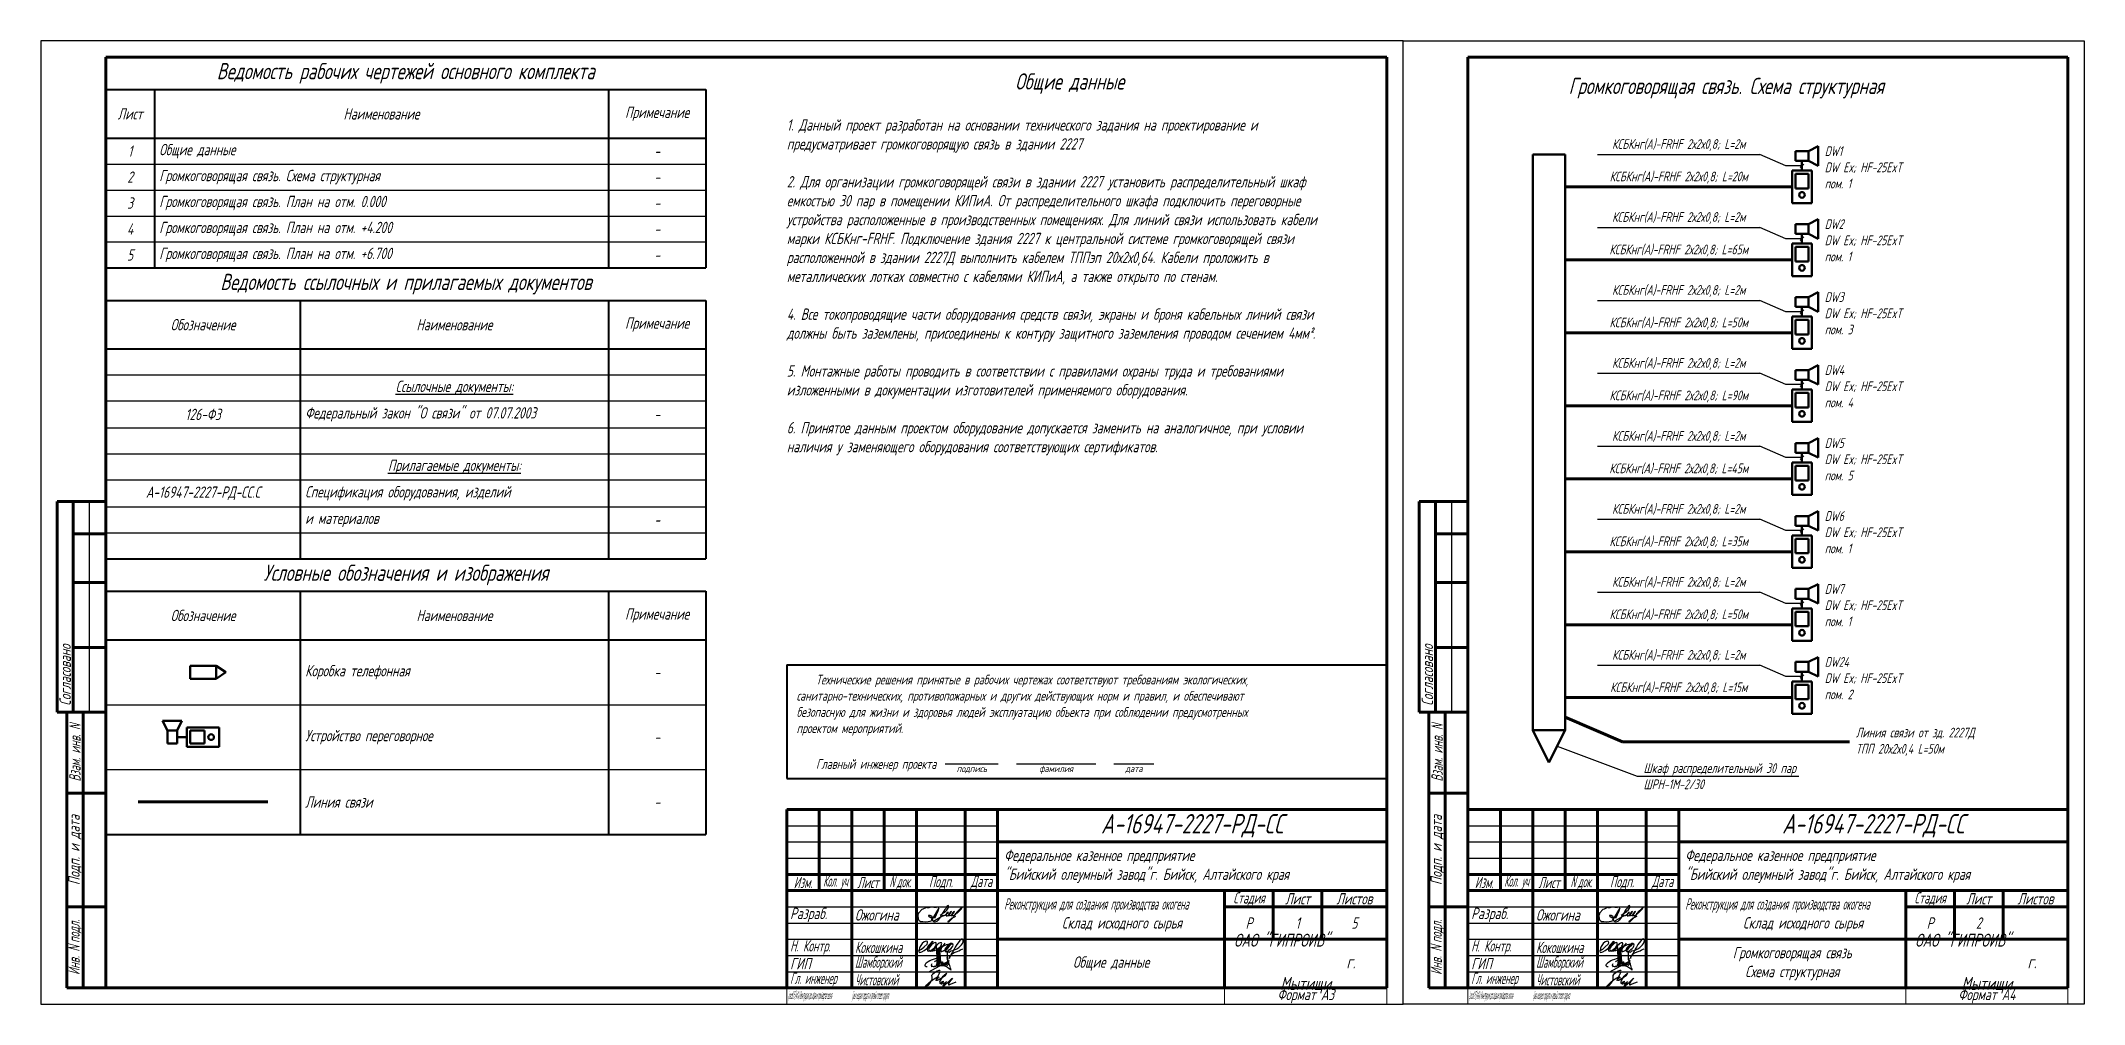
# Model space of a CAD drawing. Header units: millimetres. Extents: x 1337 to 8186, y 1899 to 5236.
# Drawn here: x 1337 to 1967, y 2226 to 2523 of the extents above; entities that cross this region are included whole.
import ezdxf
from ezdxf import colors
from ezdxf.entities.mleader import LeaderData, LeaderLine
from ezdxf.math import Vec2, Vec3

# ---------------------------------------------------------------- set-up
doc = ezdxf.new("R2010")
doc.units = ezdxf.units.MM
doc.layers.get('Defpoints').update_dxf_attribs({"color": 33})
for name, color, linetype, lineweight in [('Линия выноска', 137, 'Continuous', 25), ('Линия связи (Вновь)', 3, 'Continuous', 60), ('Рамка толстая', 7, 'Continuous', 60), ('Рамка тонкая', 5, 'Continuous', 25), ('Связь', 84, 'Continuous', 50), ('ТаБлица', 253, 'Continuous', 25), ('Текст', 2, 'Continuous', 25), ('Штампы', 252, 'Continuous', 25)]:
    doc.layers.add(name, color=color, linetype=linetype, lineweight=lineweight)
doc.styles.add('Simplex', font='simplex.shx', dxfattribs={"width": 0.7, "oblique": 15})

msp = doc.modelspace()

# ---------------------------------------------------------------- texts
at = {"layer": 'Defpoints', "style": 'Simplex', "oblique": 15, "width": 0.1}
for p in [(1567.59, 2227.91), (1777.59, 2227.91)]:
    msp.add_text('\\pxsm0.75;{\\W0.4;Реконструкция для создания производства окогена                               Сушка исходного продукта и просейка готового продукта ', height=2.5, dxfattribs=at).set_placement(p)
at = {"layer": 'ТаБлица', "color": 2, "char_height": 5, "attachment_point": 5, "style": 'Simplex'}
for s, insert, width in [('Ведомость рабочих чертежей основного комплекта', (1449.83, 2513.37), 185), ('Ведомость ссылочных и прилагаемых документов', (1449.89, 2448.37), 184.8853), ('Условные обозначения и изображения', (1449.89, 2358.7), 184.8853)]:
    msp.add_mtext(s, dxfattribs=dict(at, insert=insert, width=width))
at = {"layer": 'Текст', "ltscale": 100, "char_height": 3, "style": 'Simplex'}
for s, width, insert, attachment_point in [('\\pi70.42345;{\\H1.6667x;Общие данные \\P\\pi0;\\H0.69999x;\\P1. Данный проект разработан на основании технического задания на проектирование и предусматривает громкоговорящую связь в здании 2227\\P\\P2. Для организации громкоговорящей связи в здании 2227 установить распределительный шкаф емкостью 30 пар\\H0.99998x; в помещении КИПиА. От распределительного шкафа подключить переговорные устройства расположенные в производственных помещениях. Для линий связи использовать кабели марки КСБКнг-FRHF. Подключение здания 2227 к центральной системе громкоговорящей связи расположенной в здании 2227Д выполнить кабелем ТППэп 20х2х0,64. Кабели проложить в металлических лотках совместно с кабелями КИПиА, а также открыто по стенам. \\P\\P\\H0.99998x;4. Все токопроводящие части оборудования средств связи, экраны и броня кабельных линий связи должны быть заземлены, присоединены к контуру защитного заземления проводом сечением 4мм².\\P\\P5. Монтажные работы проводить в соответствии с правилами охраны труда и требованиями изложенными в документации изготовителей применяемого оборудования.\\P\\P6. Принятое данным проектом оборудование допускается заменить на аналогичное, при условии наличия у заменяющего оборудования соответствующих сертификатов. \\P\\H0.99998x; \\H0.99998x; }', 180, (1567.33, 2513.37), 1), ('КСБКнг(А)-FRHF 2х2х0,8; L=2м', 55.2086, (1842.33, 2489.37), 8), ('DW1\\PDW Ex; HF-25ExT\\Pпом. 1', 62.2851, (1887.33, 2490.87), 1), ('КСБКнг(А)-FRHF 2х2х0,8; L=20м', 58.7493, (1842.33, 2479.37), 8), ('КСБКнг(А)-FRHF 2х2х0,8; L=2м', 55.2086, (1842.33, 2466.87), 8), ('DW2\\PDW Ex; HF-25ExT\\Pпом. 1', 62.2851, (1887.33, 2468.37), 1), ('КСБКнг(А)-FRHF 2х2х0,8; L=65м', 58.7493, (1842.33, 2456.87), 8), ('КСБКнг(А)-FRHF 2х2х0,8; L=2м', 55.2086, (1842.33, 2444.37), 8), ('DW3\\PDW Ex; HF-25ExT\\Pпом. 3', 62.2851, (1887.33, 2445.87), 1), ('КСБКнг(А)-FRHF 2х2х0,8; L=50м', 58.7493, (1842.33, 2434.37), 8), ('КСБКнг(А)-FRHF 2х2х0,8; L=2м', 55.2086, (1842.33, 2421.87), 8), ('DW4\\PDW Ex; HF-25ExT\\Pпом. 4', 62.2851, (1887.33, 2423.37), 1), ('КСБКнг(А)-FRHF 2х2х0,8; L=90м', 63.0198, (1842.33, 2411.87), 8), ('КСБКнг(А)-FRHF 2х2х0,8; L=2м', 55.2086, (1842.33, 2399.37), 8), ('DW5\\PDW Ex; HF-25ExT\\Pпом. 5', 62.2851, (1887.33, 2400.87), 1), ('КСБКнг(А)-FRHF 2х2х0,8; L=45м', 63.0198, (1842.33, 2389.37), 8), ('КСБКнг(А)-FRHF 2х2х0,8; L=2м', 55.2086, (1842.33, 2376.87), 8), ('DW6\\PDW Ex; HF-25ExT\\Pпом. 1', 62.2851, (1887.33, 2378.37), 1), ('КСБКнг(А)-FRHF 2х2х0,8; L=35м', 63.0198, (1842.33, 2366.87), 8), ('КСБКнг(А)-FRHF 2х2х0,8; L=2м', 55.2086, (1842.33, 2354.37), 8), ('DW7\\PDW Ex; HF-25ExT\\Pпом. 1', 62.2851, (1887.33, 2355.87), 1), ('КСБКнг(А)-FRHF 2х2х0,8; L=50м', 63.0198, (1842.33, 2344.37), 8), ('КСБКнг(А)-FRHF 2х2х0,8; L=2м', 55.2086, (1842.33, 2331.87), 8), ('DW24\\PDW Ex; HF-25ExT\\Pпом. 2', 62.2851, (1887.33, 2333.37), 1), ('КСБКнг(А)-FRHF 2х2х0,8; L=15м', 63.0198, (1842.33, 2321.87), 8)]:
    msp.add_mtext_dynamic_manual_height_columns(s, width=width, gutter_width=12.5, heights=[0], dxfattribs=dict(at, insert=insert, attachment_point=attachment_point))
at = {"layer": 'Текст', "ltscale": 100, "style": 'Simplex'}
for s, insert, char_height, width, attachment_point in [('\\pi31.05342;{\\C2;Громкоговорящая связь. Схема структурная}', (1777.33, 2511.97), 5, 185, 1), ('Линия связи от зд. 2227Д\\PТПП 20х2х0,4 L=50м', (1896.96, 2307.26), 3, 58.2701, 4)]:
    msp.add_mtext(s, dxfattribs=dict(at, insert=insert, char_height=char_height, width=width, attachment_point=attachment_point))
at = {"layer": 'Текст', "insert": (1567.33, 2327.94), "char_height": 3, "attachment_point": 1, "style": 'Simplex'}
msp.add_mtext_dynamic_manual_height_columns('\\A1;\\pi6,l3;Технические решения принятые в рабочих чертежах соответствуют требованиям экологических, \\P\\pi0;санитарно-технических, противопожарных и других действующих норм и правил, и обеспечивают \\Pбезопасную для жизни и здоровья людей эксплуатацию объекта при соблюдении предусмотренных \\Pпроектом мероприятий.\\P\\pi6;\\PГлавный инженер проекта  {\\H0.7x;\\S /   подпись   ;}    {\\H0.7x;\\S /      фамилия      ;}    {\\H0.70001x;\\S /   дата   ;} {\\O   }   {\\O \\P}', width=18500.0013, gutter_width=18130, heights=[3200], dxfattribs=at)

# ---------------------------------------------------------------- blocks, each defined once
blk = doc.blocks.new('*T29')
at = {"layer": 'Defpoints', "color": 8, "linetype": 'ByBlock', "lineweight": 0, "transparency": 16777216}
for p, q in [((0, -55), (0, -60)), ((135, -55), (135, -60)), ((185, -55), (185, -60)), ((0, -60), (185, -60))]:
    blk.add_line(p, q, dxfattribs=at)
at = {"layer": 'Штампы', "color": 0, "linetype": 'ByBlock', "lineweight": 60, "transparency": 16777216}
for p, q in [((0, 0), (185, 0)), ((0, 0), (0, -55)), ((10, 0), (10, -25)), ((20, 0), (20, -55)), ((30, 0), (30, -25)), ((40, 0), (40, -55)), ((55, 0), (55, -55)), ((65, 0), (65, -55)), ((185, 0), (185, -55)), ((65, -10), (185, -10)), ((0, -20), (65, -20)), ((0, -25), (185, -25)), ((135, -25), (135, -55)), ((150, -25), (150, -40)), ((165, -25), (165, -40)), ((135, -30), (185, -30)), ((65, -40), (185, -40)), ((0, -55), (185, -55))]:
    blk.add_line(p, q, dxfattribs=at)
at = {"layer": 'Штампы', "color": 5, "linetype": 'ByBlock', "lineweight": 25, "transparency": 16777216}
for p, q in [((0, -5), (65, -5)), ((0, -10), (65, -10)), ((0, -15), (65, -15)), ((0, -30), (65, -30)), ((0, -35), (65, -35)), ((0, -40), (65, -40)), ((0, -45), (65, -45)), ((0, -50), (65, -50))]:
    blk.add_line(p, q, dxfattribs=at)
at = {"layer": 'Штампы', "color": 2, "transparency": 16777216, "style": 'Simplex'}
for s, insert, char_height, width, attachment_point in [('А-16947-2227-РД-СС', (125, -5), 6, 120, 5), ('Федеральное казенное предприятие\\P"Бийский олеумный завод"г. Бийск, Алтайского края', (67, -17.5), 3.5, 116, 4), ('{\\W0.6;Изм.}', (5, -22.5), 3.5, 10, 5), ('{\\W0.4;Кол. уч}', (15, -22.5), 3.5, 10, 5), ('{\\W0.6;Лист}', (25, -22.5), 3.5, 10, 5), ('{\\Q15;\\W0.5;N\\fArial|b0|i0|c0|p34;\\Q15; \\Fsimplex|c204;док.}', (35, -22.5), 3.5, 10, 5), ('{\\W0.6;Подп.}', (47.5, -22.5), 3.5, 15, 5), ('{\\W0.6;Дата}', (60, -22.5), 3.5, 10, 5), ('Разраб.', (1, -32.5), 3.5, 18, 4), ('Ожогина', (21, -32.5), 3.5, 18, 4), ('{\\W0.4;Реконструкция для создания производства окогена                               }Склад исходного сырья', (67, -32.5), 3.5, 66, 4), ('{\\W0.6;Стадия}', (142.5, -27.5), 3.5, 15, 5), ('Лист', (157.5, -27.5), 3.5, 15, 5), ('Листов', (175, -27.5), 3.5, 20, 5), ('ОАО "ГИПРОИВ"                         г. Мытищи', (160, -47.5), 4, 50, 5), ('Р', (142.5, -35), 3.5, 15, 5), ('2', (157.5, -35), 3.5, 15, 5), ('{\\W0.6;Н. Контр.}', (1, -42.5), 3.5, 18, 4), ('{\\W0.6;Кокошкина}', (21, -42.5), 3.5, 18, 4), ('Громкоговорящая связь\\PСхема структурная', (100, -47.5), 3.5, 70, 5), ('{\\W0.5;Гл. инженер}', (1, -52.5), 3.5, 18, 4), ('ГИП', (1, -47.5), 3.5, 18, 4), ('{\\W0.5;Шамборский}', (21, -47.5), 3.5, 18, 4), ('{\\W0.5;Чистовский}', (21, -52.5), 3.5, 18, 4), ('Формат А4', (160, -57.5), 3.5, 50, 5)]:
    blk.add_mtext(s, dxfattribs=dict(at, insert=insert, char_height=char_height, width=width, attachment_point=attachment_point))
blk = doc.blocks.new('A$C09094F02')
at = {"layer": 'Рамка тонкая'}
for p, q in [((0.44, 2.54), (0.37, 2.32)), ((0.37, 2.32), (0.49, 1.27)), ((0.66, 3.22), (0.44, 2.54)), ((0.49, 1.27), (0.69, 0.89)), ((1.61, 4.15), (0.66, 3.2)), ((0.69, 0.89), (1.23, 0.53)), ((1.23, 0.53), (1.94, 0.43)), ((1.97, 4.33), (1.61, 4.15)), ((1.94, 0.43), (2.83, 0.4)), ((2.85, 4.72), (1.97, 4.33)), ((2.83, 0.4), (3.56, 0.46)), ((3.25, 4.78), (2.85, 4.72)), ((3.25, 4.78), (3.89, 4.82)), ((3.56, 0.46), (4.19, 0.58)), ((3.72, 2.34), (3.66, 2.29)), ((3.66, 2.29), (3.66, 2.24)), ((3.66, 2.24), (3.73, 2.08)), ((3.81, 2.36), (3.72, 2.34)), ((3.72, 2.1), (3.86, 1.97)), ((3.93, 2.37), (3.81, 2.36)), ((3.85, 1.97), (4.41, 1.74)), ((4.2, 4.83), (3.89, 4.82)), ((3.98, 2.35), (3.93, 2.37)), ((4.06, 2.34), (3.98, 2.35)), ((4.23, 2.29), (4.06, 2.34)), ((4.19, 0.58), (4.74, 0.74)), ((4.85, 4.87), (4.2, 4.83)), ((4.38, 2.26), (4.23, 2.29)), ((4.79, 1.9), (4.38, 2.26)), ((4.41, 1.74), (4.66, 1.75)), ((4.66, 1.75), (5.05, 1.79)), ((6.85, 4.68), (4.72, 0.96)), ((4.72, 0.96), (4.84, 1.8)), ((4.74, 0.74), (5.14, 0.89)), ((4.8, 1.84), (4.78, 1.92)), ((4.81, 1.81), (4.8, 1.84)), ((4.82, 1.76), (4.81, 1.81)), ((4.82, 1.7), (4.82, 1.76)), ((5.29, 4.81), (4.85, 4.87)), ((5.08, 0.43), (5.34, 0.72)), ((5.5, 0.24), (5.08, 0.46)), ((5.56, 4.78), (5.29, 4.81)), ((5.34, 0.72), (5.72, 0.93)), ((6.52, 3.63), (5.5, 1.41)), ((6.27, 0.44), (5.5, 0.24)), ((6.13, 4.7), (5.56, 4.78)), ((5.66, 1.8), (5.68, 1.8)), ((5.72, 0.93), (8.35, 2.39)), ((6.67, 0.91), (6.27, 0.44)), ((6.73, 4.08), (6.52, 3.63)), ((7.02, 1.43), (6.67, 0.91)), ((7.36, 1.92), (7.02, 1.43)), ((7.25, 2.4), (7.9, 2.83)), ((7.65, 2.43), (7.36, 1.92)), ((8.03, 3.04), (7.65, 2.43)), ((7.8, 2.09), (8.35, 2.39)), ((7.84, 2.8), (8.77, 3.38)), ((8.39, 3.71), (8.03, 3.04)), ((8.36, 2.19), (8.54, 2.32)), ((8.74, 4.22), (8.39, 3.71)), ((8.54, 2.32), (8.7, 2.43)), ((8.7, 2.43), (9, 2.65)), ((9.08, 4.62), (8.74, 4.22)), ((8.77, 3.38), (9.12, 3.73)), ((9, 2.65), (9.26, 2.8)), ((9.37, 5.07), (9.08, 4.62)), ((9.1, 2.61), (9.08, 2.41)), ((9.08, 2.41), (9.11, 2.29)), ((9.2, 2.85), (9.1, 2.61)), ((9.11, 2.29), (9.14, 2.22)), ((9.12, 3.73), (9.37, 3.99)), ((9.14, 2.22), (9.39, 2.18)), ((9.24, 2.99), (9.2, 2.85)), ((9.38, 3.18), (9.24, 2.99)), ((9.26, 2.8), (9.54, 3.09)), ((9.81, 5.41), (9.37, 5.07)), ((9.37, 3.99), (9.57, 4.27)), ((9.43, 3.24), (9.38, 3.18)), ((9.39, 2.18), (9.45, 2.25)), ((9.5, 3.05), (9.4, 2.94)), ((9.72, 3.37), (9.43, 3.24)), ((9.45, 2.25), (9.66, 2.36)), ((9.72, 3.37), (9.5, 3.05)), ((9.54, 3.09), (9.63, 3.25)), ((9.57, 4.27), (9.88, 4.8)), ((9.66, 2.36), (9.86, 2.51)), ((9.73, 0.42), (9.88, 0.68)), ((9.75, 0.24), (9.73, 0.42)), ((11.24, 1.71), (9.8, 0.24)), ((9.9, 5.13), (9.81, 5.41)), ((9.85, 2.51), (9.84, 2.25)), ((9.84, 2.25), (10.52, 2.4)), ((9.93, 2.73), (9.85, 2.51)), ((9.86, 2.51), (10.14, 2.73)), ((9.88, 4.8), (9.89, 4.99)), ((9.88, 0.68), (10.13, 0.91)), ((9.89, 4.97), (9.9, 5.13)), ((10.07, 2.95), (9.93, 2.73)), ((9.94, 5.34), (9.94, 5.34)), ((10.22, 3.13), (10.07, 2.95)), ((10.13, 2.76), (10.33, 2.97)), ((10.13, 0.91), (10.34, 1.14)), ((10.36, 3.32), (10.22, 3.13)), ((10.33, 2.97), (10.56, 3.24)), ((10.34, 1.14), (10.75, 1.38)), ((10.48, 3.44), (10.36, 3.32)), ((10.42, 2.38), (10.77, 2.5)), ((10.74, 3.53), (10.48, 3.44)), ((10.56, 3.24), (10.68, 3.38)), ((10.67, 3.36), (10.74, 3.53)), ((10.76, 2.51), (10.75, 2.25)), ((10.75, 2.25), (11.09, 2.33)), ((10.75, 1.38), (10.98, 1.56)), ((10.84, 2.72), (10.76, 2.51)), ((10.77, 2.5), (11.05, 2.73)), ((10.98, 2.95), (10.84, 2.72)), ((11.13, 3.12), (10.98, 2.95)), ((10.98, 1.56), (11.56, 1.82)), ((11.04, 2.76), (11.24, 2.97)), ((11.05, 2.31), (11.35, 2.34)), ((11.27, 3.32), (11.13, 3.12)), ((11.24, 2.97), (11.47, 3.24)), ((11.62, 2.14), (11.24, 1.71)), ((11.39, 3.44), (11.27, 3.32)), ((11.35, 2.34), (11.65, 2.53)), ((11.65, 3.53), (11.39, 3.44)), ((11.47, 3.24), (11.59, 3.37)), ((11.56, 1.82), (11.72, 1.94)), ((11.59, 3.35), (11.65, 3.53)), ((11.84, 2.5), (11.62, 2.14)), ((11.72, 1.94), (12.16, 2.12)), ((12.54, 3.43), (11.84, 2.5)), ((11.94, 2.93), (12.61, 3.19)), ((13.59, 4.52), (12.54, 3.43)), ((12.61, 3.19), (13.65, 4.21)), ((13.58, 4.5), (13.73, 4.66)), ((13.71, 4.33), (13.64, 4.19)), ((13.74, 4.39), (13.71, 4.33)), ((13.73, 4.66), (13.83, 4.76)), ((13.77, 4.43), (13.74, 4.39)), ((13.84, 4.53), (13.77, 4.43)), ((13.83, 4.76), (13.94, 4.85)), ((13.87, 4.58), (13.84, 4.53)), ((13.93, 4.71), (13.87, 4.58)), ((13.97, 4.77), (13.93, 4.71)), ((13.94, 4.85), (13.98, 4.89)), ((13.98, 4.89), (13.97, 4.81)), ((13.97, 4.81), (13.97, 4.77))]:
    blk.add_line(p, q, dxfattribs=at)
blk.add_point((0, 0), dxfattribs=at)
blk = doc.blocks.new('A$C764A7DD2')
at = {"layer": 'Рамка тонкая'}
for points in [[(0.64, 2.29), (1.55, 2.78), (2.35, 3.54), (3.25, 4.42), (3.42, 4.78), (3.33, 5.15), (2.94, 5.32), (2.35, 5.07), (1.72, 4.56), (1.13, 3.68), (0.91, 3.12), (0.85, 2.75), (0.71, 2.16), (0.78, 1.93), (1.03, 1.82), (1.63, 1.97), (2.31, 2.39), (3.18, 3), (4.24, 4.04), (4.93, 4.62), (5.16, 5), (5.03, 5.15), (4.71, 5.06), (4.27, 4.6), (3.66, 3.91), (3.31, 3.23), (3.26, 2.74), (3.38, 2.3), (3.76, 2.2), (4.36, 2.42), (4.88, 2.81), (5.49, 3.23), (5.9, 3.87), (6, 4.2), (6.04, 4.8), (5.77, 4.88), (5.19, 4.63), (4.64, 4.14), (4.1, 3.55), (3.67, 2.91), (3.8, 2.52), (4.33, 2.22), (4.91, 2.34), (5.38, 2.72), (5.97, 3.53)], [(5.94, 3.54), (5.23, 2.82), (5.21, 2.37), (5.57, 2.4), (6.03, 2.63), (6.4, 2.87), (6.71, 3.09), (7.06, 3.33), (7.32, 3.54), (7.51, 3.8), (7.66, 4.03), (7.72, 4.33), (7.76, 4.57), (7.66, 4.74), (7.52, 4.83), (7.24, 4.83), (7.01, 4.73), (6.65, 4.45), (6.39, 4.2), (6.16, 3.97), (6.06, 3.69), (6.08, 3.53), (6.07, 3.05), (6.31, 2.77), (7.32, 3.3), (7.72, 3.59), (8.21, 3.96), (8.54, 4.29), (8.77, 4.67), (7.84, 3.47), (7.2, 2.63), (6.95, 2.36), (7.61, 3.15), (8.21, 3.78), (8.78, 4.09), (9.19, 4.27), (9.64, 4.41), (10.05, 4.49)], [(7.59, 3.14), (7.46, 2.58), (7.5, 2.21), (7.6, 2.07), (7.79, 2.07), (8.03, 2.18), (8.3, 2.31), (8.48, 2.41)], [(8.46, 2.41), (9.12, 2.83), (9.43, 3.13), (9.75, 3.57), (10.1, 3.95), (10.48, 4.22), (10.74, 4.46), (10.1, 3.75), (9.56, 3.09), (9.08, 2.58), (8.87, 2.23), (9.09, 2.05), (9.44, 2.07), (9.86, 2.32), (10.21, 2.69), (10.66, 3.03), (10.92, 3.33), (11.16, 3.77), (11.26, 4.07), (11.16, 4.36), (10.83, 4.53), (10.46, 4.53), (9.47, 3.79), (9.12, 3.35), (8.85, 3.01), (8.74, 2.62), (8.87, 2.2), (10.08, 1.9), (10.56, 2.33), (11.54, 2.57), (12.39, 2.98), (13, 3.37), (13.46, 3.77), (13.86, 4.17), (14.14, 4.58), (14.36, 5.07), (14.4, 5.45), (14.33, 5.76), (14.2, 5.95), (13.99, 5.98), (13.77, 5.86), (13.39, 5.53), (12.83, 4.82), (12.39, 4.25), (11.93, 3.43), (11.61, 2.82), (11.12, 1.94), (10.7, 1.24), (10.35, 0.63), (10.08, 0.16), (10.15, 0), (10.21, 0.41), (11.1, 1.47), (11.64, 1.79), (12.51, 2.16), (13.08, 2.36), (13.57, 2.58), (14.3, 2.91)]]:
    blk.add_lwpolyline(points, dxfattribs=at)
blk.add_point((0, 0.88), dxfattribs=at)
blk = doc.blocks.new('A$C06937CDB')
at = {"layer": 'Рамка тонкая'}
for points in [[(4.68, 2.39), (4.58, 2.24), (4.48, 2.05), (4.49, 1.94), (4.67, 1.78), (5.08, 1.64), (5.36, 1.6), (5.68, 1.65), (5.9, 1.75), (6.08, 1.87), (6.17, 2.03), (6.29, 2.33), (6.37, 2.75), (6.43, 3.29), (6.48, 4.23), (6.49, 4.56), (6.48, 4.91), (6.53, 5.46), (6.59, 6.14), (6.66, 6.62), (6.72, 6.63), (6.69, 6.02), (6.64, 5.17), (6.62, 4.37), (6.61, 4.04), (6.65, 3.71), (6.67, 3.2), (6.6, 2.67), (6.54, 2.12), (6.47, 1.71), (6.42, 1.65), (6.37, 2.01), (6.37, 2.49), (6.38, 3.21), (6.37, 3.99), (6.33, 4.72), (6.31, 5.09), (6.27, 5.55), (6.25, 6.06), (6.25, 6.55), (6.23, 7.08)], [(4.54, 1.65), (5.39, 1.71), (6.22, 1.82), (6.89, 1.89), (7.27, 1.93), (7.76, 1.93), (8.26, 1.89), (8.59, 1.84), (8.9, 1.74), (9.23, 1.6), (9.5, 1.41), (9.79, 1.24), (10.1, 1.01), (10.35, 0.78), (10.57, 0.6), (10.68, 0.57), (10.6, 0.81), (10.47, 1.12), (10.33, 1.55), (10.22, 1.95), (10.09, 2.33), (9.96, 2.81), (9.79, 3.39), (9.64, 4.02), (9.56, 4.51), (9.51, 4.88), (9.5, 5.32), (9.54, 5.78), (9.6, 6.16), (9.64, 6.45)], [(6.66, 3.16), (6.7, 2.81), (6.73, 2.43), (6.79, 2.16), (6.85, 2.12), (6.92, 2.44), (6.98, 2.83), (7.03, 3.28), (7.08, 3.77), (7.07, 4.1), (7.07, 4.46), (7.06, 4.97), (7.03, 5.5), (6.98, 6), (6.96, 6.41), (6.96, 6.83), (6.93, 7.06), (6.85, 6.77), (6.84, 6.44), (6.81, 5.78), (6.79, 5.34), (6.82, 4.84), (6.88, 4.07), (6.95, 3.5), (7.04, 2.89), (7.11, 2.52), (7.18, 2.3), (7.26, 2.29), (7.32, 2.48), (7.37, 2.75), (7.4, 3.03), (7.41, 3.56), (7.4, 3.98), (7.39, 4.41), (7.37, 4.66), (7.33, 5.01), (7.29, 5.33), (7.23, 5.7), (7.16, 6.19), (7.11, 6.44), (7.09, 6.03), (7.1, 5.53), (7.09, 5.08), (7.15, 4.63), (7.21, 4.17), (7.27, 3.77), (7.36, 3.25), (7.45, 2.99), (7.55, 2.9), (7.64, 2.88), (7.72, 2.92), (7.78, 2.97), (7.83, 3.04), (7.87, 3.09)], [(5.53, 3.07), (5.72, 3.22), (5.91, 3.36), (6.1, 3.47), (6.29, 3.59), (6.48, 3.7), (6.51, 3.75), (6.56, 3.82), (6.57, 3.91), (6.53, 4.02), (6.42, 4.1), (6.28, 4.12), (6.06, 4.08), (5.69, 3.97), (5.17, 3.79), (4.5, 3.51), (4.08, 3.32), (3.62, 3.08), (3.3, 2.87), (3.01, 2.62), (2.81, 2.46), (2.65, 2.26), (2.53, 2.06), (2.52, 1.93), (2.58, 1.79), (2.72, 1.71), (2.88, 1.65), (3.07, 1.62), (3.24, 1.6)], [(3.81, 0), (10.11, 3.41)], [(8.09, 2.48), (8.15, 2.49), (8.19, 2.54), (8.21, 2.61), (8.21, 2.68), (8.19, 2.73), (8.16, 2.79), (8.11, 2.85), (8.04, 2.89), (7.97, 2.91), (7.89, 2.92), (7.82, 2.9), (7.76, 2.84), (7.72, 2.78), (7.7, 2.67), (7.7, 2.57), (7.7, 2.41), (7.75, 2.29), (7.82, 2.17), (7.88, 2.13), (7.94, 2.09), (8.01, 2.12), (8.06, 2.18), (8.05, 2.28), (8.02, 2.37), (7.98, 2.35), (7.98, 2.3), (8.02, 2.23), (8.05, 2.18), (8.08, 2.15), (8.17, 2.09), (8.2, 2.08), (8.26, 2.09), (8.32, 2.12), (8.37, 2.16), (8.37, 2.22), (8.38, 2.3), (8.36, 2.36), (8.29, 2.38), (8.29, 2.3), (8.33, 2.22), (8.38, 2.16), (8.47, 2.1), (8.55, 2.1), (8.63, 2.12), (8.71, 2.19), (8.73, 2.26), (8.75, 2.35), (8.74, 2.47), (8.67, 2.54), (8.6, 2.53), (8.64, 2.43), (8.71, 2.29), (8.81, 2.16), (8.9, 2.14), (9.03, 2.19), (9.09, 2.3), (9.1, 2.4), (9.09, 2.5), (9.05, 2.56), (9.01, 2.52), (9.03, 2.45), (9.09, 2.34), (9.16, 2.29), (9.24, 2.3), (9.29, 2.36), (9.31, 2.42)], [(9.66, 2.44), (9.67, 2.53), (9.59, 2.61), (9.47, 2.7), (9.37, 2.73), (9.26, 2.69), (9.2, 2.55), (9.15, 2.42), (9.16, 2.25), (9.21, 2.08), (9.38, 1.99), (9.54, 2.02), (9.65, 2.1), (9.74, 2.21), (9.81, 2.34), (9.86, 2.52), (9.83, 2.68), (9.79, 2.89), (9.74, 3.06), (9.68, 3.25), (9.62, 3.48), (9.56, 3.71), (9.52, 3.92), (9.49, 4.15), (9.49, 4.35)]]:
    blk.add_lwpolyline(points, dxfattribs=at)
blk.add_point((0, 1.11), dxfattribs=at)
blk = doc.blocks.new('A$C2B280688')
at = {"layer": 'Рамка тонкая'}
blk.add_lwpolyline([(5.9, 2.28), (6.23, 2.95), (6.74, 3.98), (7.05, 4.58), (7.26, 5.14), (7.2, 5.36), (6.87, 5.4), (6.35, 5.18), (5.58, 4.7), (4.9, 4.13), (4.65, 3.83), (4.68, 3.34), (4.71, 2.85), (4.65, 2.36), (4.11, 1.47), (3.45, 0.73), (2.77, 0.33), (2.64, 0.37), (3.2, 0.97), (3.92, 1.64), (4.79, 2.37), (5.7, 3.02), (6.14, 3.24), (6.59, 3.47), (6.84, 3.33), (6.8, 3.06), (6.44, 2.93), (6.13, 2.57), (6.19, 2.35), (6.49, 2.37), (6.86, 2.59), (7.34, 2.87), (7.95, 3.27), (8.48, 3.66), (8.9, 3.97), (9.24, 4.32), (9.29, 4.51), (9.11, 4.39), (8.49, 3.82), (7.95, 3.37), (7.56, 2.83), (7.28, 2.26), (7.11, 1.8), (7.16, 1.44), (7.46, 1.46), (7.89, 1.68), (8.42, 2.02), (7.93, 1.87), (7.52, 1.64), (7.51, 1.3), (7.81, 1.3), (8.28, 1.39), (8.72, 1.59), (9.01, 1.79), (9.19, 1.95), (8.58, 1.25), (8.15, 0.65), (8.11, 0.32), (8.53, 0.66), (9.88, 1.9), (10.92, 2.95), (11.12, 3.02), (10.12, 1.84), (9.87, 1.32), (9.82, 0.92), (10.03, 1), (10.64, 1.29), (11.51, 1.58), (12.25, 1.85)], dxfattribs=at)
blk.add_point((0, 0), dxfattribs=at)
blk = doc.blocks.new('A$C20EB2E6C')
at = {"layer": 'Связь'}
for p, q in [((1, 13), (1, 16)), ((1, 16), (5, 16)), ((5, 13), (1, 13)), ((3, 13), (3, 10)), ((8, 17.5), (5, 16)), ((5, 16), (5, 13)), ((8, 11.5), (5, 13)), ((8, 11.5), (8, 17.5)), ((0, 0), (0, 10)), ((0, 10), (6, 10)), ((1, 4.5), (1, 9)), ((1, 9), (5, 9)), ((5, 9), (5, 4.5)), ((6, 10), (6, 0)), ((5, 4.5), (1, 4.5)), ((6, 0), (0, 0))]:
    blk.add_line(p, q, dxfattribs=at)
blk.add_circle((3, 2.5), 0.868, dxfattribs=at)
blk = doc.blocks.new('A$C62C24B35')
at = {"layer": 'Рамка толстая'}
for p, q in [((20, 5), (20, 292)), ((20, 292), (205, 292)), ((205, 292), (205, 5)), ((205, 5), (20, 5))]:
    blk.add_line(p, q, dxfattribs=at)
at = {"layer": 'Рамка тонкая'}
for p, q in [((0, 297), (210, 297)), ((0, 0), (0, 297)), ((210, 297), (210, 0)), ((210, 0), (0, 0))]:
    blk.add_line(p, q, dxfattribs=at)
blk = doc.blocks.new('*T30')
at = {"layer": 'Штампы', "color": 0, "linetype": 'ByBlock', "lineweight": 60, "transparency": 16777216}
for p, q in [((0, 0), (0, 85)), ((0, 85), (12, 85)), ((5, 0), (5, 85)), ((12, 0), (12, 85)), ((0, 60), (12, 60)), ((0, 25), (12, 25)), ((0, 0), (12, 0))]:
    blk.add_line(p, q, dxfattribs=at)
at = {"layer": 'Штампы', "color": 2, "transparency": 16777216, "char_height": 3.5, "attachment_point": 5, "rotation": 90, "style": 'Simplex'}
for s, insert, width in [('{\\W0.6;Взам. инв. \\Q15;N}', (2.5, 72.5), 25), ('Подп. и дата', (2.5, 42.5), 35), ('{\\W0.6;Инв. \\Q15;N\\fArial|b0|i0|c0|p34;\\Q15; \\Fsimplex|c204;подл.}', (2.5, 12.5), 25)]:
    blk.add_mtext(s, dxfattribs=dict(at, insert=insert, width=width))
blk = doc.blocks.new('*T31')
at = {"layer": 'Штампы', "color": 0, "linetype": 'ByBlock', "lineweight": 60, "transparency": 16777216}
for p, q in [((0, 0), (0, 65)), ((0, 65), (15, 65)), ((5, 0), (5, 65)), ((15, 0), (15, 65)), ((5, 55), (15, 55)), ((5, 40), (15, 40)), ((5, 20), (15, 20)), ((0, 0), (15, 0))]:
    blk.add_line(p, q, dxfattribs=at)
at = {"layer": 'Штампы', "color": 5, "linetype": 'ByBlock', "lineweight": 25, "transparency": 16777216}
blk.add_line((10, 0), (10, 65), dxfattribs=at)
at = {"layer": 'Штампы', "color": 2, "transparency": 16777216, "insert": (2.5, 2), "char_height": 3.5, "width": 61, "attachment_point": 4, "rotation": 90, "style": 'Simplex'}
blk.add_mtext('Согласовано', dxfattribs=at)
blk = doc.blocks.new('_None')
blk = doc.blocks.new('A$C632518C5')
at = {"layer": 'Рамка толстая'}
for p, q in [((20, 292), (20, 5)), ((415, 292), (20, 292)), ((415, 5), (415, 292)), ((20, 5), (415, 5))]:
    blk.add_line(p, q, dxfattribs=at)
at = {"layer": 'Рамка тонкая'}
for p, q in [((0, 297), (0, 0)), ((420, 297), (0, 297)), ((420, 0), (420, 297)), ((0, 0), (420, 0))]:
    blk.add_line(p, q, dxfattribs=at)
blk = doc.blocks.new('*T34')
at = {"layer": 'Штампы', "color": 0, "linetype": 'ByBlock', "lineweight": 60, "transparency": 16777216}
for p, q in [((0, 0), (0, 85)), ((0, 85), (12, 85)), ((5, 0), (5, 85)), ((12, 0), (12, 85)), ((0, 60), (12, 60)), ((0, 25), (12, 25)), ((0, 0), (12, 0))]:
    blk.add_line(p, q, dxfattribs=at)
at = {"layer": 'Штампы', "color": 2, "transparency": 16777216, "char_height": 3.5, "attachment_point": 5, "rotation": 90, "style": 'Simplex'}
for s, insert, width in [('{\\W0.6;Взам. инв. \\Q15;N}', (2.5, 72.5), 25), ('Подп. и дата', (2.5, 42.5), 35), ('{\\W0.6;Инв. \\Q15;N\\fArial|b0|i0|c0|p34;\\Q15; \\Fsimplex|c204;подл.}', (2.5, 12.5), 25)]:
    blk.add_mtext(s, dxfattribs=dict(at, insert=insert, width=width))
blk = doc.blocks.new('*T35')
at = {"layer": 'Штампы', "color": 0, "linetype": 'ByBlock', "lineweight": 60, "transparency": 16777216}
for p, q in [((0, 0), (0, 65)), ((0, 65), (15, 65)), ((5, 0), (5, 65)), ((15, 0), (15, 65)), ((5, 55), (15, 55)), ((5, 40), (15, 40)), ((5, 20), (15, 20)), ((0, 0), (15, 0))]:
    blk.add_line(p, q, dxfattribs=at)
at = {"layer": 'Штампы', "color": 5, "linetype": 'ByBlock', "lineweight": 25, "transparency": 16777216}
blk.add_line((10, 0), (10, 65), dxfattribs=at)
at = {"layer": 'Штампы', "color": 2, "transparency": 16777216, "insert": (2.5, 2), "char_height": 3.5, "width": 61, "attachment_point": 4, "rotation": 90, "style": 'Simplex'}
blk.add_mtext('Согласовано', dxfattribs=at)
blk = doc.blocks.new('*T36')
at = {"layer": 'ТаБлица', "color": 0, "linetype": 'ByBlock', "lineweight": 40, "transparency": 16777216}
for p, q in [((0, 0), (185, 0)), ((0, 0), (0, -55)), ((15, 0), (15, -55)), ((155, 0), (155, -55)), ((185, 0), (185, -55)), ((0, -15), (185, -15)), ((0, -55), (185, -55))]:
    blk.add_line(p, q, dxfattribs=at)
at = {"layer": 'ТаБлица', "color": 5, "linetype": 'ByBlock', "lineweight": 25, "transparency": 16777216}
for p, q in [((0, -23), (185, -23)), ((0, -31), (185, -31)), ((0, -39), (185, -39)), ((0, -47), (185, -47))]:
    blk.add_line(p, q, dxfattribs=at)
at = {"layer": 'ТаБлица', "color": 2, "transparency": 16777216, "char_height": 3.5, "style": 'Simplex'}
for s, insert, width, attachment_point in [('Лист', (7.5, -7.5), 12, 5), ('Наименование', (85, -7.5), 137, 5), ('Примечание', (170, -7.5), 27, 5), ('1', (7.5, -19), 15, 5), ('{\\Q15;Общие данные}', (16.5, -19), 137, 4), ('Громкоговорящая связь. Схема структурная', (16.5, -27), 137, 4), ('-', (170, -19), 30, 5), ('2', (7.5, -27), 15, 5), ('-', (170, -27), 30, 5), ('3', (7.5, -35), 15, 5), ('Громкоговорящая связь. План на отм. 0.000', (16.5, -35), 137, 4), ('-', (170, -35), 30, 5), ('4', (7.5, -43), 15, 5), ('Громкоговорящая связь. План на отм. +4.200', (16.5, -43), 137, 4), ('-', (170, -43), 30, 5), ('5', (7.5, -51), 15, 5), ('Громкоговорящая связь. План на отм. +6.700', (16.5, -51), 137, 4), ('-', (170, -51), 30, 5)]:
    blk.add_mtext(s, dxfattribs=dict(at, insert=insert, width=width, attachment_point=attachment_point))
blk = doc.blocks.new('*T37')
at = {"layer": 'ТаБлица', "color": 0, "linetype": 'ByBlock', "lineweight": 40, "transparency": 16777216}
for p, q in [((0, 0), (185, 0)), ((0, 0), (0, -79.67)), ((60, 0), (60, -79.67)), ((155, 0), (155, -79.67)), ((185, 0), (185, -79.67)), ((0, -15), (185, -15)), ((0, -79.67), (185, -79.67))]:
    blk.add_line(p, q, dxfattribs=at)
at = {"layer": 'ТаБлица', "color": 5, "linetype": 'ByBlock', "lineweight": 25, "transparency": 16777216}
for p, q in [((0, -23), (185, -23)), ((0, -31), (185, -31)), ((0, -39.33), (185, -39.33)), ((0, -47.33), (185, -47.33)), ((0, -55.33), (185, -55.33)), ((0, -63.67), (185, -63.67)), ((0, -71.67), (185, -71.67))]:
    blk.add_line(p, q, dxfattribs=at)
at = {"layer": 'ТаБлица', "color": 2, "transparency": 16777216, "char_height": 3.5, "style": 'Simplex'}
for s, insert, width, attachment_point in [('Обозначение', (30, -7.5), 60, 5), ('Наименование', (107.5, -7.5), 95, 5), ('Примечание', (170, -7.5), 30, 5), ('{\\LСсылочные документы:}', (107.5, -27), 92, 5), ('126-ФЗ', (30, -35.17), 60, 5), ('Федеральный закон "О связи" от 07.07.2003', (61.5, -35.17), 92, 4), ('-', (170, -35.17), 30, 5), ('{\\LПрилагаемые документы:}', (107.5, -51.33), 92, 5), ('А-16947-2227-РД-СС.С', (30, -59.5), 60, 5), ('Спецификация оборудования, изделий ', (61.5, -59.5), 92, 4), ('и материалов', (61.5, -67.67), 92, 4), ('-', (170, -67.67), 30, 5)]:
    blk.add_mtext(s, dxfattribs=dict(at, insert=insert, width=width, attachment_point=attachment_point))
blk = doc.blocks.new('*T38')
at = {"layer": 'Defpoints', "color": 8, "linetype": 'ByBlock', "lineweight": 0, "transparency": 16777216}
for p, q in [((0, -55), (0, -60)), ((135, -55), (135, -60)), ((185, -55), (185, -60)), ((0, -60), (185, -60))]:
    blk.add_line(p, q, dxfattribs=at)
at = {"layer": 'Штампы', "color": 0, "linetype": 'ByBlock', "lineweight": 60, "transparency": 16777216}
for p, q in [((0, 0), (185, 0)), ((0, 0), (0, -55)), ((10, 0), (10, -25)), ((20, 0), (20, -55)), ((30, 0), (30, -25)), ((40, 0), (40, -55)), ((55, 0), (55, -55)), ((65, 0), (65, -55)), ((185, 0), (185, -55)), ((65, -10), (185, -10)), ((0, -20), (65, -20)), ((0, -25), (185, -25)), ((135, -25), (135, -55)), ((150, -25), (150, -40)), ((165, -25), (165, -40)), ((135, -30), (185, -30)), ((65, -40), (185, -40)), ((0, -55), (185, -55))]:
    blk.add_line(p, q, dxfattribs=at)
at = {"layer": 'Штампы', "color": 5, "linetype": 'ByBlock', "lineweight": 25, "transparency": 16777216}
for p, q in [((0, -5), (65, -5)), ((0, -10), (65, -10)), ((0, -15), (65, -15)), ((0, -30), (65, -30)), ((0, -35), (65, -35)), ((0, -40), (65, -40)), ((0, -45), (65, -45)), ((0, -50), (65, -50))]:
    blk.add_line(p, q, dxfattribs=at)
at = {"layer": 'Штампы', "color": 2, "transparency": 16777216, "style": 'Simplex'}
for s, insert, char_height, width, attachment_point in [('А-16947-2227-РД-СС', (125, -5), 6, 120, 5), ('Федеральное казенное предприятие\\P"Бийский олеумный завод"г. Бийск, Алтайского края', (67, -17.5), 3.5, 116, 4), ('{\\W0.6;Изм.}', (5, -22.5), 3.5, 10, 5), ('{\\W0.4;Кол. уч}', (15, -22.5), 3.5, 10, 5), ('{\\W0.6;Лист}', (25, -22.5), 3.5, 10, 5), ('{\\Q15;\\W0.5;N\\fArial|b0|i0|c0|p34;\\Q15; \\Fsimplex|c204;док.}', (35, -22.5), 3.5, 10, 5), ('{\\W0.6;Подп.}', (47.5, -22.5), 3.5, 15, 5), ('{\\W0.6;Дата}', (60, -22.5), 3.5, 10, 5), ('Разраб.', (1, -32.5), 3.5, 18, 4), ('Ожогина', (21, -32.5), 3.5, 18, 4), ('{\\W0.4;Реконструкция для создания производства окогена                               }Склад исходного сырья', (67, -32.5), 3.5, 66, 4), ('{\\W0.6;Стадия}', (142.5, -27.5), 3.5, 15, 5), ('Лист', (157.5, -27.5), 3.5, 15, 5), ('Листов', (175, -27.5), 3.5, 20, 5), ('ОАО "ГИПРОИВ"                         г. Мытищи', (160, -47.5), 4, 50, 5), ('Р', (142.5, -35), 3.5, 15, 5), ('1', (157.5, -35), 3.5, 15, 5), ('5', (175, -35), 3.5, 20, 5), ('{\\W0.6;Н. Контр.}', (1, -42.5), 3.5, 18, 4), ('{\\W0.6;Кокошкина}', (21, -42.5), 3.5, 18, 4), ('{\\W0.5;Гл. инженер}', (1, -52.5), 3.5, 18, 4), ('ГИП', (1, -47.5), 3.5, 18, 4), ('{\\W0.5;Шамборский}', (21, -47.5), 3.5, 18, 4), ('Общие данные', (100, -47.5), 3.5, 70, 5), ('{\\W0.5;Чистовский}', (21, -52.5), 3.5, 18, 4), ('Формат А3', (160, -57.5), 3.5, 50, 5)]:
    blk.add_mtext(s, dxfattribs=dict(at, insert=insert, char_height=char_height, width=width, attachment_point=attachment_point))
blk = doc.blocks.new('*T39')
at = {"layer": 'ТаБлица', "color": 0, "linetype": 'ByBlock', "lineweight": 40, "transparency": 16777216}
for p, q in [((0, 0), (185, 0)), ((0, 0), (0, -75)), ((60, 0), (60, -75)), ((155, 0), (155, -75)), ((185, 0), (185, -75)), ((0, -15), (185, -15)), ((0, -75), (185, -75))]:
    blk.add_line(p, q, dxfattribs=at)
at = {"layer": 'ТаБлица', "color": 5, "linetype": 'ByBlock', "lineweight": 25, "transparency": 16777216}
for p, q in [((0, -35), (185, -35)), ((0, -55), (185, -55))]:
    blk.add_line(p, q, dxfattribs=at)
at = {"layer": 'ТаБлица', "color": 2, "transparency": 16777216, "char_height": 3.5, "style": 'Simplex'}
for s, insert, width, attachment_point in [('Обозначение', (30, -7.5), 60, 5), ('Наименование', (107.5, -7.5), 95, 5), ('Примечание', (170, -7.5), 30, 5), ('Коробка телефонная', (61.5, -25), 92, 4), ('-', (170, -25), 30, 5), ('Устройство переговорное', (61.5, -45), 92, 4), ('-', (170, -45), 30, 5), ('Линия связи', (61.5, -65), 92, 4), ('-', (170, -65), 30, 5)]:
    blk.add_mtext(s, dxfattribs=dict(at, insert=insert, width=width, attachment_point=attachment_point))
blk = doc.blocks.new('A$C19E7192F')
at = {"layer": 'Связь'}
for p, q in [((0, 4), (0, 0)), ((8, 4), (0, 4)), ((8, 0), (8, 4)), ((11, 2), (8, 4)), ((8, 0), (11, 2)), ((0, 0), (8, 0))]:
    blk.add_line(p, q, dxfattribs=at)

# ---------------------------------------------------------------- linework, layer by layer
at = {"layer": 'Линия связи (Вновь)'}
for p, q in [((1807.33, 2478.37), (1877.33, 2478.37)), ((1807.33, 2455.87), (1877.33, 2455.87)), ((1807.33, 2433.37), (1877.33, 2433.37)), ((1807.33, 2410.87), (1877.33, 2410.87)), ((1807.33, 2388.37), (1877.33, 2388.37)), ((1807.33, 2365.87), (1877.33, 2365.87)), ((1807.33, 2343.37), (1877.33, 2343.37)), ((1807.33, 2320.87), (1877.33, 2320.87)), ((1824.96, 2307.26), (1894.96, 2307.26)), ((1367.33, 2288.7), (1407.33, 2288.7))]:
    msp.add_line(p, q, dxfattribs=at)
at = {"layer": 'Связь'}
for p, q in [((1807.33, 2488.37), (1797.33, 2488.37)), ((1797.33, 2488.37), (1797.33, 2310.87)), ((1807.33, 2488.37), (1807.33, 2310.87)), ((1797.33, 2310.87), (1807.33, 2310.87)), ((1802.33, 2300.87), (1797.33, 2310.87)), ((1802.33, 2300.87), (1807.33, 2310.87))]:
    msp.add_line(p, q, dxfattribs=at)
at = {"layer": 'ТаБлица', "lineweight": 40}
for p, q in [((1567.33, 2330.94), (1752.33, 2330.94)), ((1567.33, 2330.94), (1567.33, 2295.94)), ((1567.33, 2295.94), (1752.33, 2295.94))]:
    msp.add_line(p, q, dxfattribs=at)
at = {"layer": 'Текст', "ltscale": 100}
for p, q in [((1817.33, 2488.37), (1867.33, 2488.37)), ((1875.33, 2484.87), (1867.33, 2488.37)), ((1880.33, 2484.87), (1875.33, 2484.87)), ((1879.8, 2484.34), (1880.86, 2485.4)), ((1817.33, 2465.87), (1867.33, 2465.87)), ((1875.33, 2462.37), (1867.33, 2465.87)), ((1880.33, 2462.37), (1875.33, 2462.37)), ((1879.8, 2461.84), (1880.86, 2462.9)), ((1817.33, 2443.37), (1867.33, 2443.37)), ((1875.33, 2439.87), (1867.33, 2443.37)), ((1880.33, 2439.87), (1875.33, 2439.87)), ((1879.8, 2439.34), (1880.86, 2440.4)), ((1817.33, 2420.87), (1867.33, 2420.87)), ((1875.33, 2417.37), (1867.33, 2420.87)), ((1880.33, 2417.37), (1875.33, 2417.37)), ((1879.8, 2416.84), (1880.86, 2417.9)), ((1817.33, 2398.37), (1867.33, 2398.37)), ((1875.33, 2394.87), (1867.33, 2398.37)), ((1880.33, 2394.87), (1875.33, 2394.87)), ((1879.8, 2394.34), (1880.86, 2395.4)), ((1817.33, 2375.87), (1867.33, 2375.87)), ((1875.33, 2372.37), (1867.33, 2375.87)), ((1880.33, 2372.37), (1875.33, 2372.37)), ((1879.8, 2371.84), (1880.86, 2372.9)), ((1817.33, 2353.37), (1867.33, 2353.37)), ((1875.33, 2349.87), (1867.33, 2353.37)), ((1879.8, 2349.34), (1880.86, 2350.4)), ((1880.33, 2349.87), (1875.33, 2349.87)), ((1817.33, 2330.87), (1867.33, 2330.87)), ((1875.33, 2327.37), (1867.33, 2330.87)), ((1880.33, 2327.37), (1875.33, 2327.37)), ((1879.8, 2326.84), (1880.86, 2327.9))]:
    msp.add_line(p, q, dxfattribs=at)

# ---------------------------------------------------------------- block references
for name, p in [('A$C632518C5', (1337.33, 2226.37)), ('*T36', (1357.33, 2508.37)), ('*T37', (1357.33, 2443.37)), ('*T35', (1342.33, 2316.37)), ('*T31', (1762.33, 2316.37)), ('*T39', (1357.33, 2353.7)), ('*T34', (1345.33, 2231.37)), ('*T30', (1765.33, 2231.37)), ('*T38', (1567.33, 2286.37)), ('*T29', (1777.33, 2286.37))]:
    msp.add_blockref(name, p)
at = {"layer": 'Линия связи (Вновь)'}
for p in [(1607.33, 2251.37), (1817.33, 2251.37)]:
    msp.add_blockref('A$C09094F02', p, dxfattribs=at)
at = {"layer": 'Рамка тонкая'}
for name, p in [('A$C62C24B35', (1757.33, 2226.37)), ('A$C09094F02', (1607.33, 2251.37)), ('A$C09094F02', (1817.33, 2251.37)), ('A$C764A7DD2', (1607.33, 2240.49)), ('A$C06937CDB', (1607.33, 2236.37)), ('A$C764A7DD2', (1817.33, 2240.49)), ('A$C06937CDB', (1817.33, 2236.37)), ('A$C2B280688', (1607.33, 2231.37)), ('A$C2B280688', (1817.33, 2231.37))]:
    msp.add_blockref(name, p, dxfattribs=at)
at = {"layer": 'Связь'}
for name, p in [('A$C20EB2E6C', (1877.33, 2473.37)), ('A$C20EB2E6C', (1877.33, 2450.87)), ('A$C20EB2E6C', (1877.33, 2428.37)), ('A$C20EB2E6C', (1877.33, 2405.87)), ('A$C20EB2E6C', (1877.33, 2383.37)), ('A$C20EB2E6C', (1877.33, 2360.87)), ('A$C20EB2E6C', (1877.33, 2338.37)), ('A$C20EB2E6C', (1877.33, 2315.87)), ('A$C19E7192F', (1383.33, 2326.7))]:
    msp.add_blockref(name, p, dxfattribs=at)
at = {"layer": 'Связь', "rotation": 90}
msp.add_blockref('A$C20EB2E6C', (1392.33, 2305.7), dxfattribs=at)

msp.set_redraw_order([(e.dxf.handle, doc.entitydb.next_handle()) for e in msp.query("TEXT MTEXT ATTDEF DIMENSION ARC_DIMENSION")])  # texts and dimensions are drawn at this point

# ---------------------------------------------------------------- next in the draw order: leaders
at = {"layer": 'Линия выноска'}
ml = msp.add_multileader_mtext('Standard', dxfattribs=at)
ml.set_content('Шкаф распределительный 30 пар\\PШРН-1М-2/30', color=2, style='Simplex')
ml.set_leader_properties()
ml.set_arrow_properties(name='NONE')
ml.build(insert=Vec2(0, 0))
ml.multileader.update_dxf_attribs({"text_left_attachment_type": 6, "text_right_attachment_type": 6, "dogleg_length": 0})
ctx = ml.context
ctx.base_point, ctx.char_height, ctx.plane_origin = Vec3(1829.47, 2296.65), 3, Vec3(1833.89, 2274.65)
ctx.left_attachment, ctx.right_attachment = 6, 6
notes = []
notes.append((ctx, [(1, (1, 1, 0), (1829.47, 2296.65), (1, 0), 0, [(0, [(1804.83, 2305.87)], 0, [])])]))
ctx.mtext.insert, ctx.mtext.flow_direction = Vec3(1831.47, 2300.65), 5
ctx.mtext.has_bg_fill, ctx.mtext.bg_color, ctx.mtext.bg_scale_factor, ctx.mtext.bg_transparency, ctx.mtext.use_window_bg_color = 1, -1027028792, 1.5, 0, 1
for ctx, leaders in notes:
    for number, flags, end, landing, length, lines in leaders:
        leader = LeaderData()
        leader.index, (leader.has_last_leader_line, leader.has_dogleg_vector, leader.attachment_direction) = number, flags
        leader.last_leader_point, leader.dogleg_vector, leader.dogleg_length = Vec3(end), Vec3(landing), length
        for number, points, colour, breaks in lines:
            line = LeaderLine()
            line.index, line.vertices, line.color, line.breaks = number, Vec3.list(points), colors.encode_raw_color(colour), breaks
            leader.lines.append(line)
        ctx.leaders.append(leader)

# ---------------------------------------------------------------- next in the draw order: linework, layer by layer
at = {"layer": 'Линия связи (Вновь)'}
msp.add_line((1824.96, 2307.26), (1807.33, 2314.88), dxfattribs=at)

doc.saveas('drawing.dxf')
